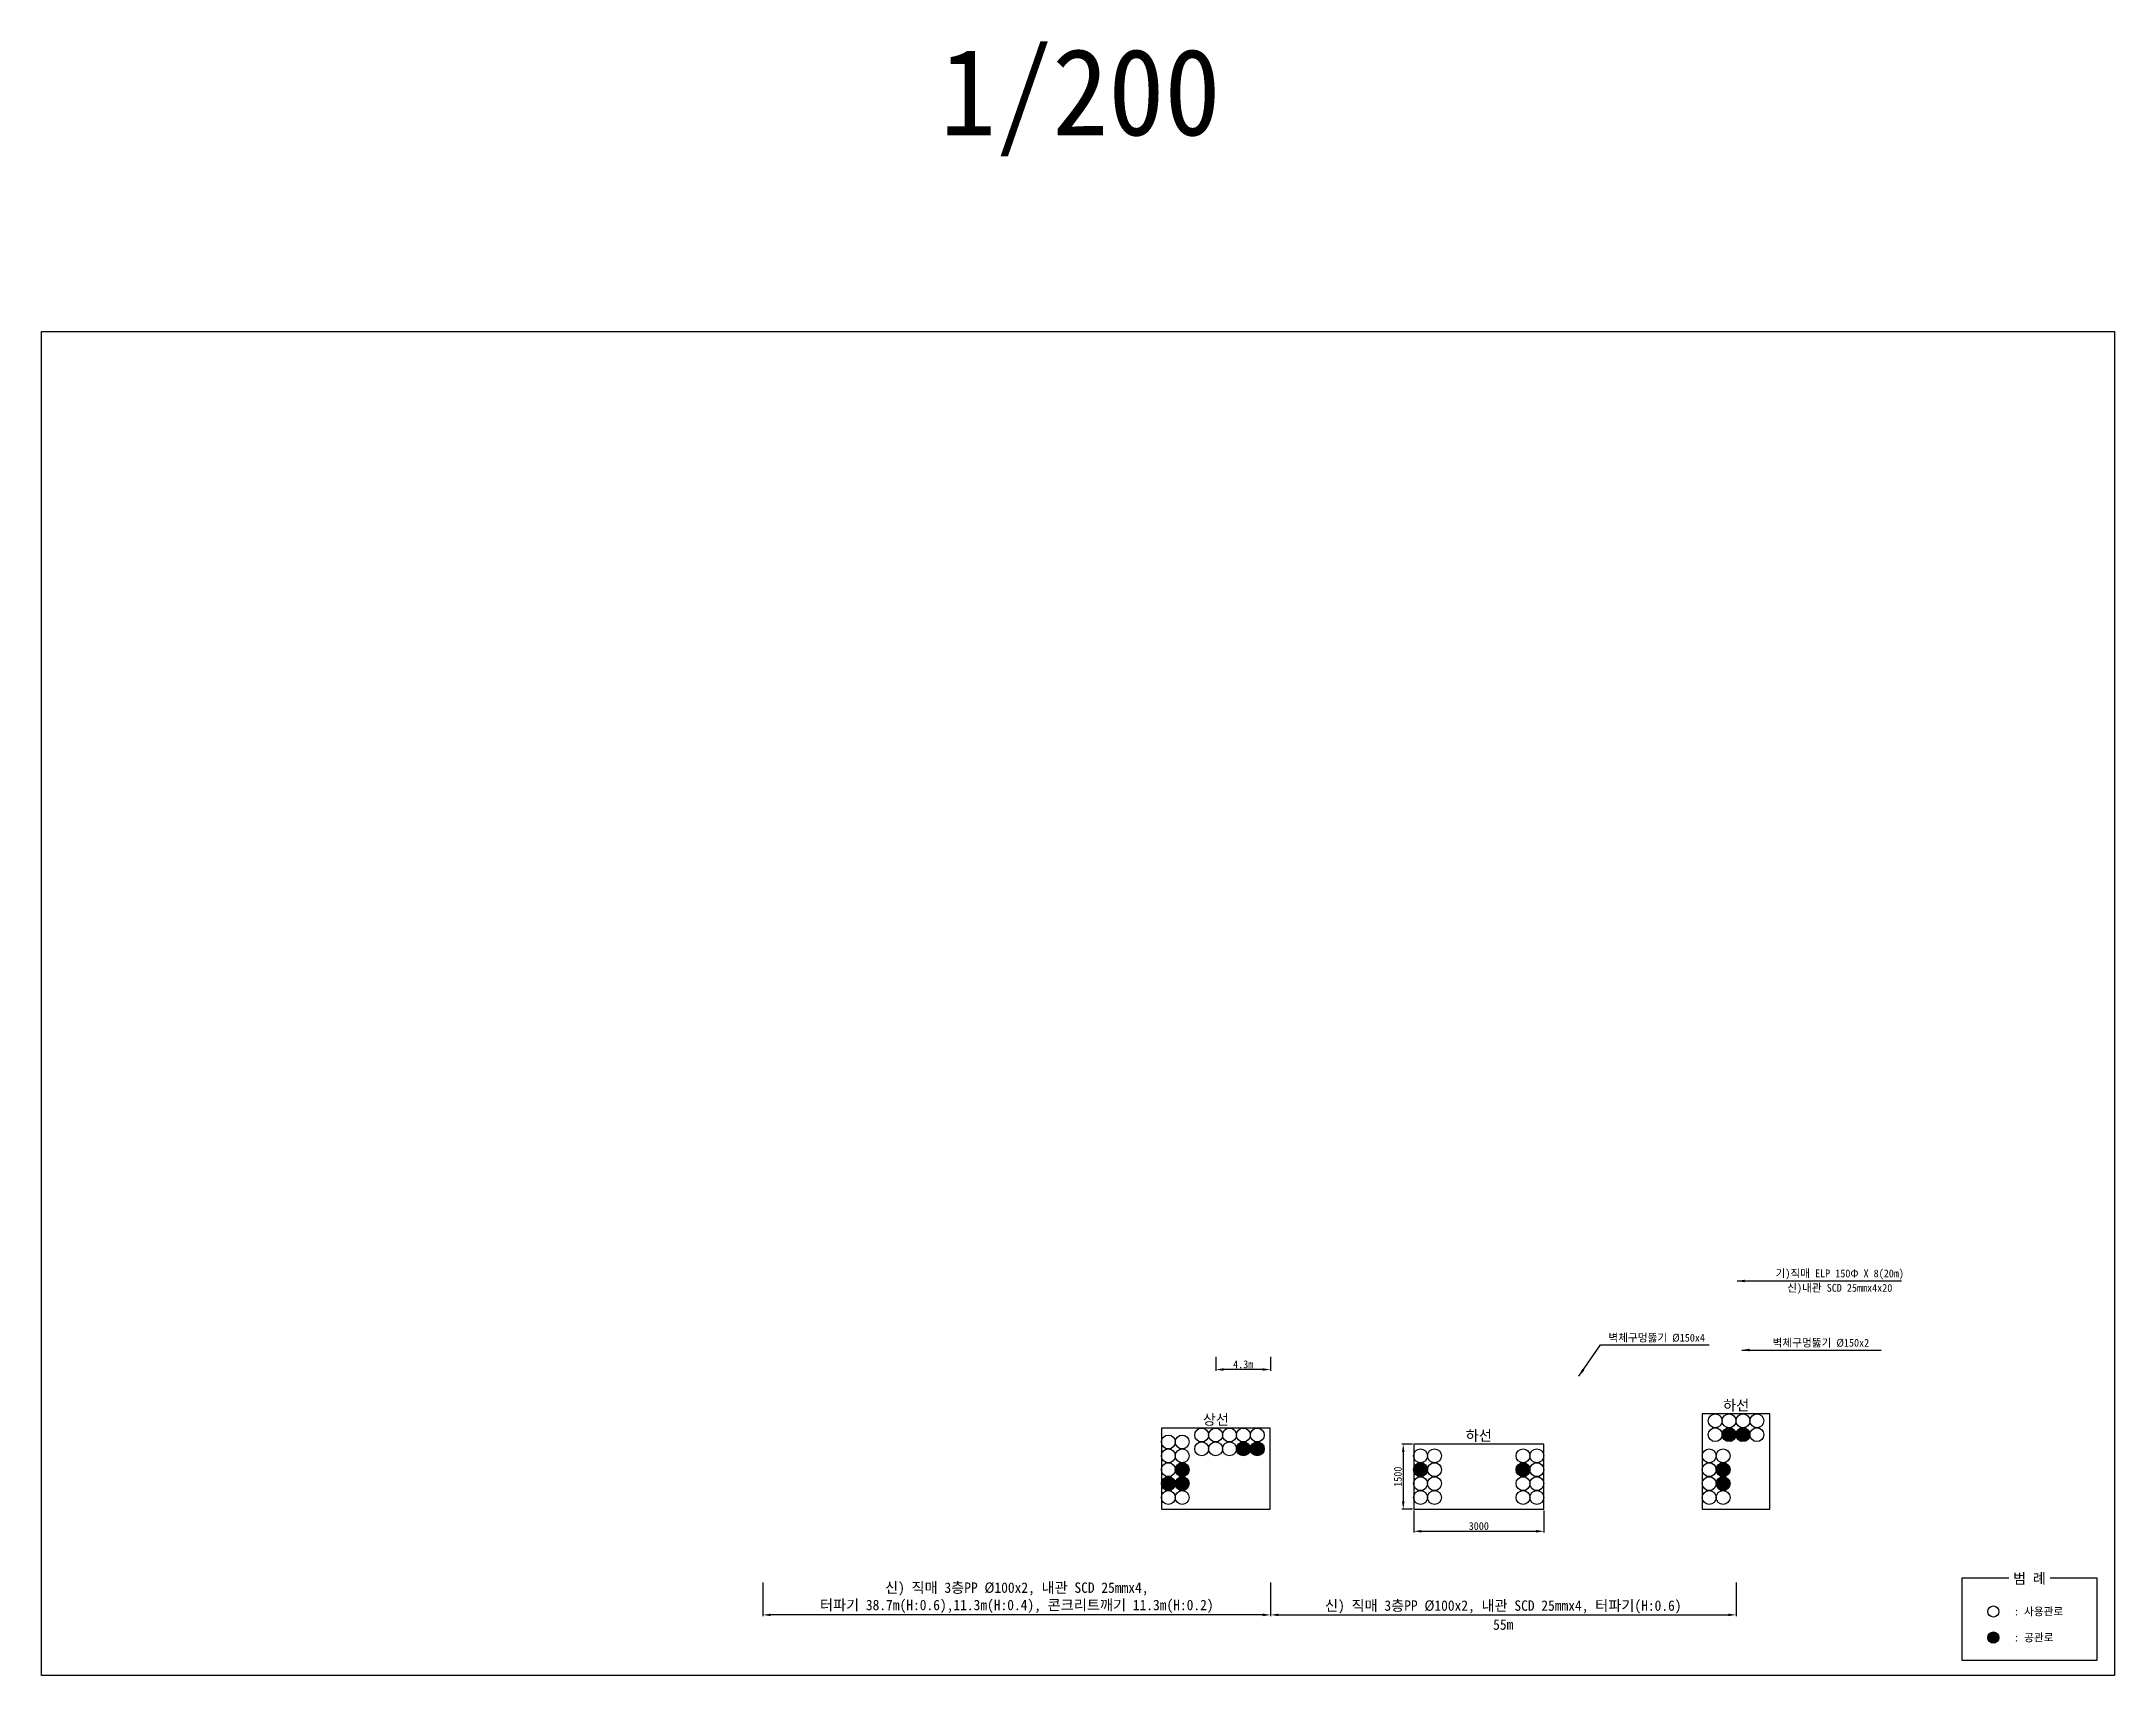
# Model space of a CAD drawing. Extents: x -212 to 226, y -69 to 145.
# Drawn here: x -212.2 to -53, y -5.2 to 121.5 of the extents above; entities that cross this region are included whole.
import ezdxf
from ezdxf.enums import TextEntityAlignment as Align

# ---------------------------------------------------------------- set-up
doc = ezdxf.new("R2010")
doc.units = 0
doc.header["$MEASUREMENT"] = 0
doc.layers.get('Defpoints').update_dxf_attribs({"linetype": 'CONTINUOUS'})
for name, color, linetype in [('TX-PAPR', 2, 'CONTINUOUS'), ('TZ-DIMS', 1, 'CONTINUOUS'), ('TZ-LEAL', 1, 'CONTINUOUS'), ('TZ-LEAT', 3, 'CONTINUOUS'), ('TZ-LINE', 7, 'CONTINUOUS'), ('TZ-TEX2', 3, 'CONTINUOUS'), ('TZ-TEXT', 6, 'CONTINUOUS')]:
    doc.layers.add(name, color=color, linetype=linetype)
doc.styles.get("Standard").update_dxf_attribs({"font": 'GulimChe.ttf'})
doc.dimstyles.new('D200', dxfattribs={"dimscale": 0.2, "dimtxt": 3, "dimasz": 3, "dimexe": 0.5, "dimexo": 0.5, "dimgap": 0.5, "dimtad": 1, "dimdec": 0, "dimzin": 1, "dimdsep": 46, "dimlunit": 6, "dimtxsty": 'Standard', "dimcen": 1, "dimclrd": 1, "dimclre": 1, "dimclrt": 3, "dimadec": 0, "dimazin": 0, "dimtfac": 1, "dimtdec": 0, "dimtix": 1, "dimtmove": 2, "dimatfit": 3, "dimfxl": 0, "dimtvp": 2, "dimlwd": -1, "dimlwe": -1, "dimarcsym": 0})

msp = doc.modelspace()

# ---------------------------------------------------------------- texts
at = {"layer": 'TZ-LEAT'}
msp.add_text('기)직매 ELP 150Φ X 8(20m)', height=0.6, dxfattribs=at).set_placement((-74.08, 26.88, 0.31), align=Align.MIDDLE)
at = {"layer": 'TZ-TEX2'}
for s, height, p in [('1/200', 6.667, (-132.4, 117.1)), ('상선', 0.8, (-121.99, 15.7, 0.31)), ('하선', 0.8, (-82.04, 16.79, 0.31)), ('하선', 0.8, (-101.8, 14.47, 0.31)), ('범 례', 0.8, (-59.51, 3.5, 0.31))]:
    msp.add_text(s, height=height, dxfattribs=at).set_placement(p, align=Align.MIDDLE)
for s, p in [(': 사용관로', (-60.7, 0.95, 0.31)), (': 공관로', (-60.7, -1.05, 0.31))]:
    msp.add_text(s, height=0.6, dxfattribs=at).set_placement(p, align=Align.MIDDLE_LEFT)
at = {"layer": 'TZ-TEXT'}
for s, p in [('신)내관 SCD 25mmx4x20', (-74.08, 25.77, 0.31)), ('벽체구멍뚫기 Ø150x4', (-88.14, 21.99, 0.35))]:
    msp.add_text(s, height=0.6, rotation=359.9482, dxfattribs=at).set_placement(p, align=Align.MIDDLE)
msp.add_text('벽체구멍뚫기 Ø150x2', height=0.6, rotation=359.9482, dxfattribs=at).set_placement((-79.24, 21.59, 0.31), align=Align.MIDDLE_LEFT)
at = {"layer": 'TZ-TEXT', "ltscale": 2, "insert": (-99.92, -0.06, 0.31), "char_height": 0.8, "attachment_point": 5}
msp.add_mtext('55m', dxfattribs=at)

# ---------------------------------------------------------------- blocks, each defined once
blk = doc.blocks.new('*D3')
at = {"layer": 'Defpoints', "color": 0, "ltscale": 2}
for p in [(-106.8, 13.8), (-107.6, 8.8), (-106.8, 8.8)]:
    blk.add_point(p, dxfattribs=at)
at = {"layer": 'TZ-DIMS', "color": 1, "ltscale": 2}
for p, q in [((-106.9, 13.8), (-107.7, 13.8)), ((-107.6, 13.2), (-107.6, 9.4)), ((-106.9, 8.8), (-107.7, 8.8))]:
    blk.add_line(p, q, dxfattribs=at)
for points in [[(-107.7, 13.2), (-107.5, 13.2), (-107.6, 13.8)], [(-107.7, 9.4), (-107.5, 9.4), (-107.6, 8.8)]]:
    blk.add_solid(points, dxfattribs=at)
at = {"layer": 'TZ-DIMS', "color": 3, "ltscale": 2, "insert": (-108.01, 11.3), "char_height": 0.6, "attachment_point": 5, "rotation": 90}
blk.add_mtext('1500', dxfattribs=at)
blk = doc.blocks.new('*D4')
at = {"layer": 'Defpoints', "color": 0, "ltscale": 2}
for p in [(-106.8, 8.8), (-96.8, 8.8), (-96.8, 7.11)]:
    blk.add_point(p, dxfattribs=at)
at = {"layer": 'TZ-DIMS', "color": 1, "ltscale": 2}
for p, q in [((-106.8, 8.7), (-106.8, 7.01)), ((-96.8, 8.7), (-96.8, 7.01)), ((-106.2, 7.11), (-97.4, 7.11))]:
    blk.add_line(p, q, dxfattribs=at)
for points in [[(-106.2, 7.21), (-106.2, 7.01), (-106.8, 7.11)], [(-97.4, 7.21), (-97.4, 7.01), (-96.8, 7.11)]]:
    blk.add_solid(points, dxfattribs=at)
at = {"layer": 'TZ-DIMS', "color": 3, "ltscale": 2, "insert": (-101.8, 7.51), "char_height": 0.6, "attachment_point": 5}
blk.add_mtext('3000', dxfattribs=at)
blk = doc.blocks.new('*D5')
at = {"layer": 'Defpoints', "color": 0, "ltscale": 2}
for p in [(-121.99, 20.6), (-121.99, 19.53), (-117.79, 20.6)]:
    blk.add_point(p, dxfattribs=at)
at = {"layer": 'TZ-DIMS', "color": 1, "ltscale": 2}
for p, q in [((-121.99, 20.5), (-121.99, 19.43)), ((-118.39, 19.53), (-121.39, 19.53)), ((-117.79, 20.5), (-117.79, 19.43))]:
    blk.add_line(p, q, dxfattribs=at)
for points in [[(-121.39, 19.63), (-121.39, 19.43), (-121.99, 19.53)], [(-118.39, 19.63), (-118.39, 19.43), (-117.79, 19.53)]]:
    blk.add_solid(points, dxfattribs=at)
at = {"layer": 'TZ-DIMS', "color": 3, "ltscale": 2, "insert": (-119.89, 19.93), "char_height": 0.6, "width": 0.3945, "attachment_point": 5}
blk.add_mtext('4.3m', dxfattribs=at)
blk = doc.blocks.new('*D6')
at = {"layer": 'Defpoints', "color": 0, "ltscale": 2}
for p in [(-117.79, 3.28), (-82.04, 3.28), (-82.04, 0.69)]:
    blk.add_point(p, dxfattribs=at)
at = {"layer": 'TZ-TEXT', "color": 1, "ltscale": 2}
for p, q in [((-117.79, 3.18), (-117.79, 0.59)), ((-82.04, 3.18), (-82.04, 0.59)), ((-117.19, 0.69), (-82.64, 0.69))]:
    blk.add_line(p, q, dxfattribs=at)
for points in [[(-117.19, 0.79), (-117.19, 0.59), (-117.79, 0.69)], [(-82.64, 0.79), (-82.64, 0.59), (-82.04, 0.69)]]:
    blk.add_solid(points, dxfattribs=at)
at = {"layer": 'TZ-TEXT', "color": 3, "ltscale": 2, "insert": (-99.92, 1.3), "char_height": 0.8, "attachment_point": 5}
blk.add_mtext('{\\C6;신) 직매 3층PP Ø100x2, 내관 SCD 25mmx4, 터파기(H:0.6)}', dxfattribs=at)
blk = doc.blocks.new('*D7')
at = {"layer": 'Defpoints', "color": 0, "ltscale": 2}
for p in [(-156.77, 3.28), (-117.79, 3.28), (-156.77, 0.69)]:
    blk.add_point(p, dxfattribs=at)
at = {"layer": 'TZ-TEXT', "color": 1, "ltscale": 2}
for p, q in [((-156.77, 3.18), (-156.77, 0.59)), ((-117.79, 3.18), (-117.79, 0.59)), ((-118.39, 0.69), (-156.17, 0.69))]:
    blk.add_line(p, q, dxfattribs=at)
for points in [[(-156.17, 0.79), (-156.17, 0.59), (-156.77, 0.69)], [(-118.39, 0.79), (-118.39, 0.59), (-117.79, 0.69)]]:
    blk.add_solid(points, dxfattribs=at)
at = {"layer": 'TZ-TEXT', "color": 3, "ltscale": 2, "insert": (-137.28, 2.01), "char_height": 0.8, "attachment_point": 5}
blk.add_mtext('{\\C6;신) 직매 3층PP Ø100x2, 내관 SCD 25mmx4,\\P터파기 38.7m(H:0.6),11.3m(H:0.4), 콘크리트깨기 11.3m(H:0.2)}', dxfattribs=at)

# ---------------------------------------------------------------- dimensions: what is measured, and where the dimension line sits
at = {"layer": 'TZ-DIMS', "ltscale": 2}
for base, p1, p2, text, picture, middle in [((-121.99, 19.53, 0.31), (-117.79, 20.6, 0.31), (-121.99, 20.6, 0.31), '<>.3m', '*D5', (-119.89, 19.93, 0.31)), ((-96.8, 7.11, 0.31), (-106.8, 8.8, 0.31), (-96.8, 8.8, 0.31), '3000', '*D4', (-101.8, 7.51, 0.31))]:
    dim = msp.add_linear_dim(base=base, p1=p1, p2=p2, text=text, dimstyle='D200', dxfattribs=at)
    dim.commit()
    dim.dimension.update_dxf_attribs({"geometry": picture, "text_midpoint": middle})
dim = msp.add_linear_dim(base=(-107.6, 8.8, 0.46), p1=(-106.8, 13.8, 0.46), p2=(-106.8, 8.8, 0.46), angle=90, text='1500', dimstyle='D200', dxfattribs=at)
dim.commit()
dim.dimension.update_dxf_attribs({"geometry": '*D3', "text_midpoint": (-108.01, 11.3, 0.46)})
at = {"layer": 'TZ-TEXT', "ltscale": 2}
for base, p2, text, picture, middle in [((-156.77, 0.69, 0.31), (-156.77, 3.28, 0.31), '{\\C6;신) 직매 3층PP Ø100x2, 내관 SCD 25mmx4,\\P터파기 38.7m(H:0.6),11.3m(H:0.4), 콘크리트깨기 11.3m(H:0.2)}', '*D7', (-137.28, 2.01, 0.31)), ((-82.04, 0.69, 0.31), (-82.04, 3.28, 0.31), '{\\C6;신) 직매 3층PP Ø100x2, 내관 SCD 25mmx4, 터파기(H:0.6)}', '*D6', (-99.92, 1.3, 0.31))]:
    dim = msp.add_linear_dim(base=base, p1=(-117.79, 3.28, 0.31), p2=p2, text=text, dimstyle='D200', override={"dimtxt": 4}, dxfattribs=at)
    dim.commit()
    dim.dimension.update_dxf_attribs({"geometry": picture, "text_midpoint": middle})

# ---------------------------------------------------------------- hatches: boundary and pattern name
at = {"layer": 'TZ-LINE', "ltscale": 2}
h = msp.add_hatch(color=256, dxfattribs=at)
h.dxf.hatch_style = 1
h.paths.add_polyline_path([(-83.11, 14.53, 1), (-82.04, 14.53, 1)])
h = msp.add_hatch(color=256, dxfattribs=at)
h.dxf.hatch_style = 1
h.paths.add_polyline_path([(-82.04, 14.53, 1), (-80.98, 14.53, 1)])
h = msp.add_hatch(color=256, dxfattribs=at)
h.dxf.hatch_style = 1
h.paths.add_polyline_path([(-120.41, 13.44, 1), (-119.34, 13.44, 1)])
h = msp.add_hatch(color=256, dxfattribs=at)
h.dxf.hatch_style = 1
h.paths.add_polyline_path([(-119.34, 13.44, 1), (-118.28, 13.44, 1)])
h = msp.add_hatch(color=256, dxfattribs=at)
h.dxf.hatch_style = 1
h.paths.add_polyline_path([(-126.17, 10.77, 1), (-125.1, 10.77, 1)])
h = msp.add_hatch(color=256, dxfattribs=at)
h.dxf.hatch_style = 1
h.paths.add_polyline_path([(-125.1, 11.84, 1), (-124.04, 11.84, 1)])
h = msp.add_hatch(color=256, dxfattribs=at)
h.dxf.hatch_style = 1
h.paths.add_polyline_path([(-125.1, 10.77, 1), (-124.04, 10.77, 1)])
h = msp.add_hatch(color=256, dxfattribs=at)
h.dxf.hatch_style = 1
h.paths.add_polyline_path([(-106.8, 11.84, 1), (-105.74, 11.84, 1)])
h = msp.add_hatch(color=256, dxfattribs=at)
h.dxf.hatch_style = 1
h.paths.add_polyline_path([(-98.94, 11.84, 1), (-97.87, 11.84, 1)])
h = msp.add_hatch(color=256, dxfattribs=at)
h.dxf.hatch_style = 1
h.paths.add_polyline_path([(-83.57, 11.84, 1), (-82.5, 11.84, 1)])
h = msp.add_hatch(color=256, dxfattribs=at)
h.dxf.hatch_style = 1
h.paths.add_polyline_path([(-83.57, 10.77, 1), (-82.5, 10.77, 1)])
h = msp.add_hatch(color=256, dxfattribs=at)
h.dxf.hatch_style = 1
h.paths.add_polyline_path([(-62.7, -1.05, 1), (-61.85, -1.05, 1)])

# ---------------------------------------------------------------- linework, layer by layer
at = {"layer": 'TX-PAPR'}
msp.add_lwpolyline([(-212.18, 99.24), (-52.98, 99.24), (-52.98, -3.96), (-212.18, -3.96)], close=True, dxfattribs=at)
at = {"layer": 'TZ-LEAL', "elevation": 0.35}
msp.add_lwpolyline([(-92.44, 21.43), (-84.1, 21.43)], dxfattribs=at)
at = {"layer": 'TZ-LINE', "ltscale": 2, "elevation": 0.31}
for points in [[(-84.64, 8.8), (-79.45, 8.8), (-79.45, 16.13), (-84.64, 16.13)], [(-126.17, 8.8), (-117.82, 8.8), (-117.82, 15.04), (-126.17, 15.04)], [(-106.8, 8.8), (-96.8, 8.8), (-96.8, 13.8), (-106.8, 13.8)]]:
    msp.add_lwpolyline(points, close=True, dxfattribs=at)
msp.add_lwpolyline([(-61.09, 3.5), (-64.71, 3.5), (-64.71, -2.78), (-54.3, -2.78), (-54.3, 3.5), (-57.92, 3.5)], dxfattribs=at)
at = {"layer": 'TZ-LINE', "ltscale": 2}
for centre, radius in [((-83.64, 15.59, 0.31), 0.533), ((-82.58, 15.59, 0.31), 0.533), ((-81.51, 15.59, 0.31), 0.533), ((-80.44, 15.59, 0.31), 0.533), ((-125.64, 13.97, 0.31), 0.533), ((-124.57, 13.97, 0.31), 0.533), ((-123.08, 14.5, 0.31), 0.533), ((-122.01, 14.5, 0.31), 0.533), ((-120.94, 14.5, 0.31), 0.533), ((-119.88, 14.5, 0.31), 0.533), ((-118.81, 14.5, 0.31), 0.533), ((-83.64, 14.53, 0.31), 0.533), ((-82.58, 14.53, 0.31), 0.533), ((-81.51, 14.53, 0.31), 0.533), ((-80.44, 14.53, 0.31), 0.533), ((-125.64, 12.9, 0.31), 0.533), ((-124.57, 12.9, 0.31), 0.533), ((-123.08, 13.44, 0.31), 0.533), ((-122.01, 13.44, 0.31), 0.533), ((-120.94, 13.44, 0.31), 0.533), ((-119.88, 13.44, 0.31), 0.533), ((-118.81, 13.44, 0.31), 0.533), ((-106.27, 12.9, 0.31), 0.533), ((-105.2, 12.9, 0.31), 0.533), ((-98.4, 12.9, 0.31), 0.533), ((-97.34, 12.9, 0.31), 0.533), ((-84.1, 12.9, 0.31), 0.533), ((-83.04, 12.9, 0.31), 0.533), ((-125.64, 11.84, 0.31), 0.533), ((-125.64, 10.77, 0.31), 0.533), ((-124.57, 11.84, 0.31), 0.533), ((-124.57, 10.77, 0.31), 0.533), ((-106.27, 11.84, 0.31), 0.533), ((-106.27, 10.77, 0.31), 0.533), ((-105.2, 11.84, 0.31), 0.533), ((-105.2, 10.77, 0.31), 0.533), ((-98.4, 11.84, 0.31), 0.533), ((-98.4, 10.77, 0.31), 0.533), ((-97.34, 11.84, 0.31), 0.533), ((-97.34, 10.77, 0.31), 0.533), ((-84.1, 11.84, 0.31), 0.533), ((-84.1, 10.77, 0.31), 0.533), ((-83.04, 11.84, 0.31), 0.533), ((-83.04, 10.77, 0.31), 0.533), ((-125.64, 9.7, 0.31), 0.533), ((-124.57, 9.7, 0.31), 0.533), ((-106.27, 9.7, 0.31), 0.533), ((-105.2, 9.7, 0.31), 0.533), ((-98.4, 9.7, 0.31), 0.533), ((-97.34, 9.7, 0.31), 0.533), ((-84.1, 9.7, 0.31), 0.533), ((-83.04, 9.7, 0.31), 0.533), ((-62.28, 0.95, 0.31), 0.427), ((-62.28, -1.05, 0.31), 0.427)]:
    msp.add_circle(centre, radius, dxfattribs=at)

msp.set_redraw_order([(e.dxf.handle, doc.entitydb.next_handle()) for e in msp.query("TEXT MTEXT ATTDEF DIMENSION ARC_DIMENSION")])  # texts and dimensions are drawn at this point

# ---------------------------------------------------------------- leaders
at = {"layer": 'TZ-LEAL'}
for points in [[(-81.97, 26.33, 0.31), (-69.33, 26.33)], [(-94.12, 19.03, 0.35), (-92.44, 21.43, 0.04)], [(-81.61, 21.03, 0.31), (-70.9, 21.03, 0)]]:
    msp.add_leader(points, dimstyle='D200', dxfattribs=at)

doc.saveas('drawing.dxf')
